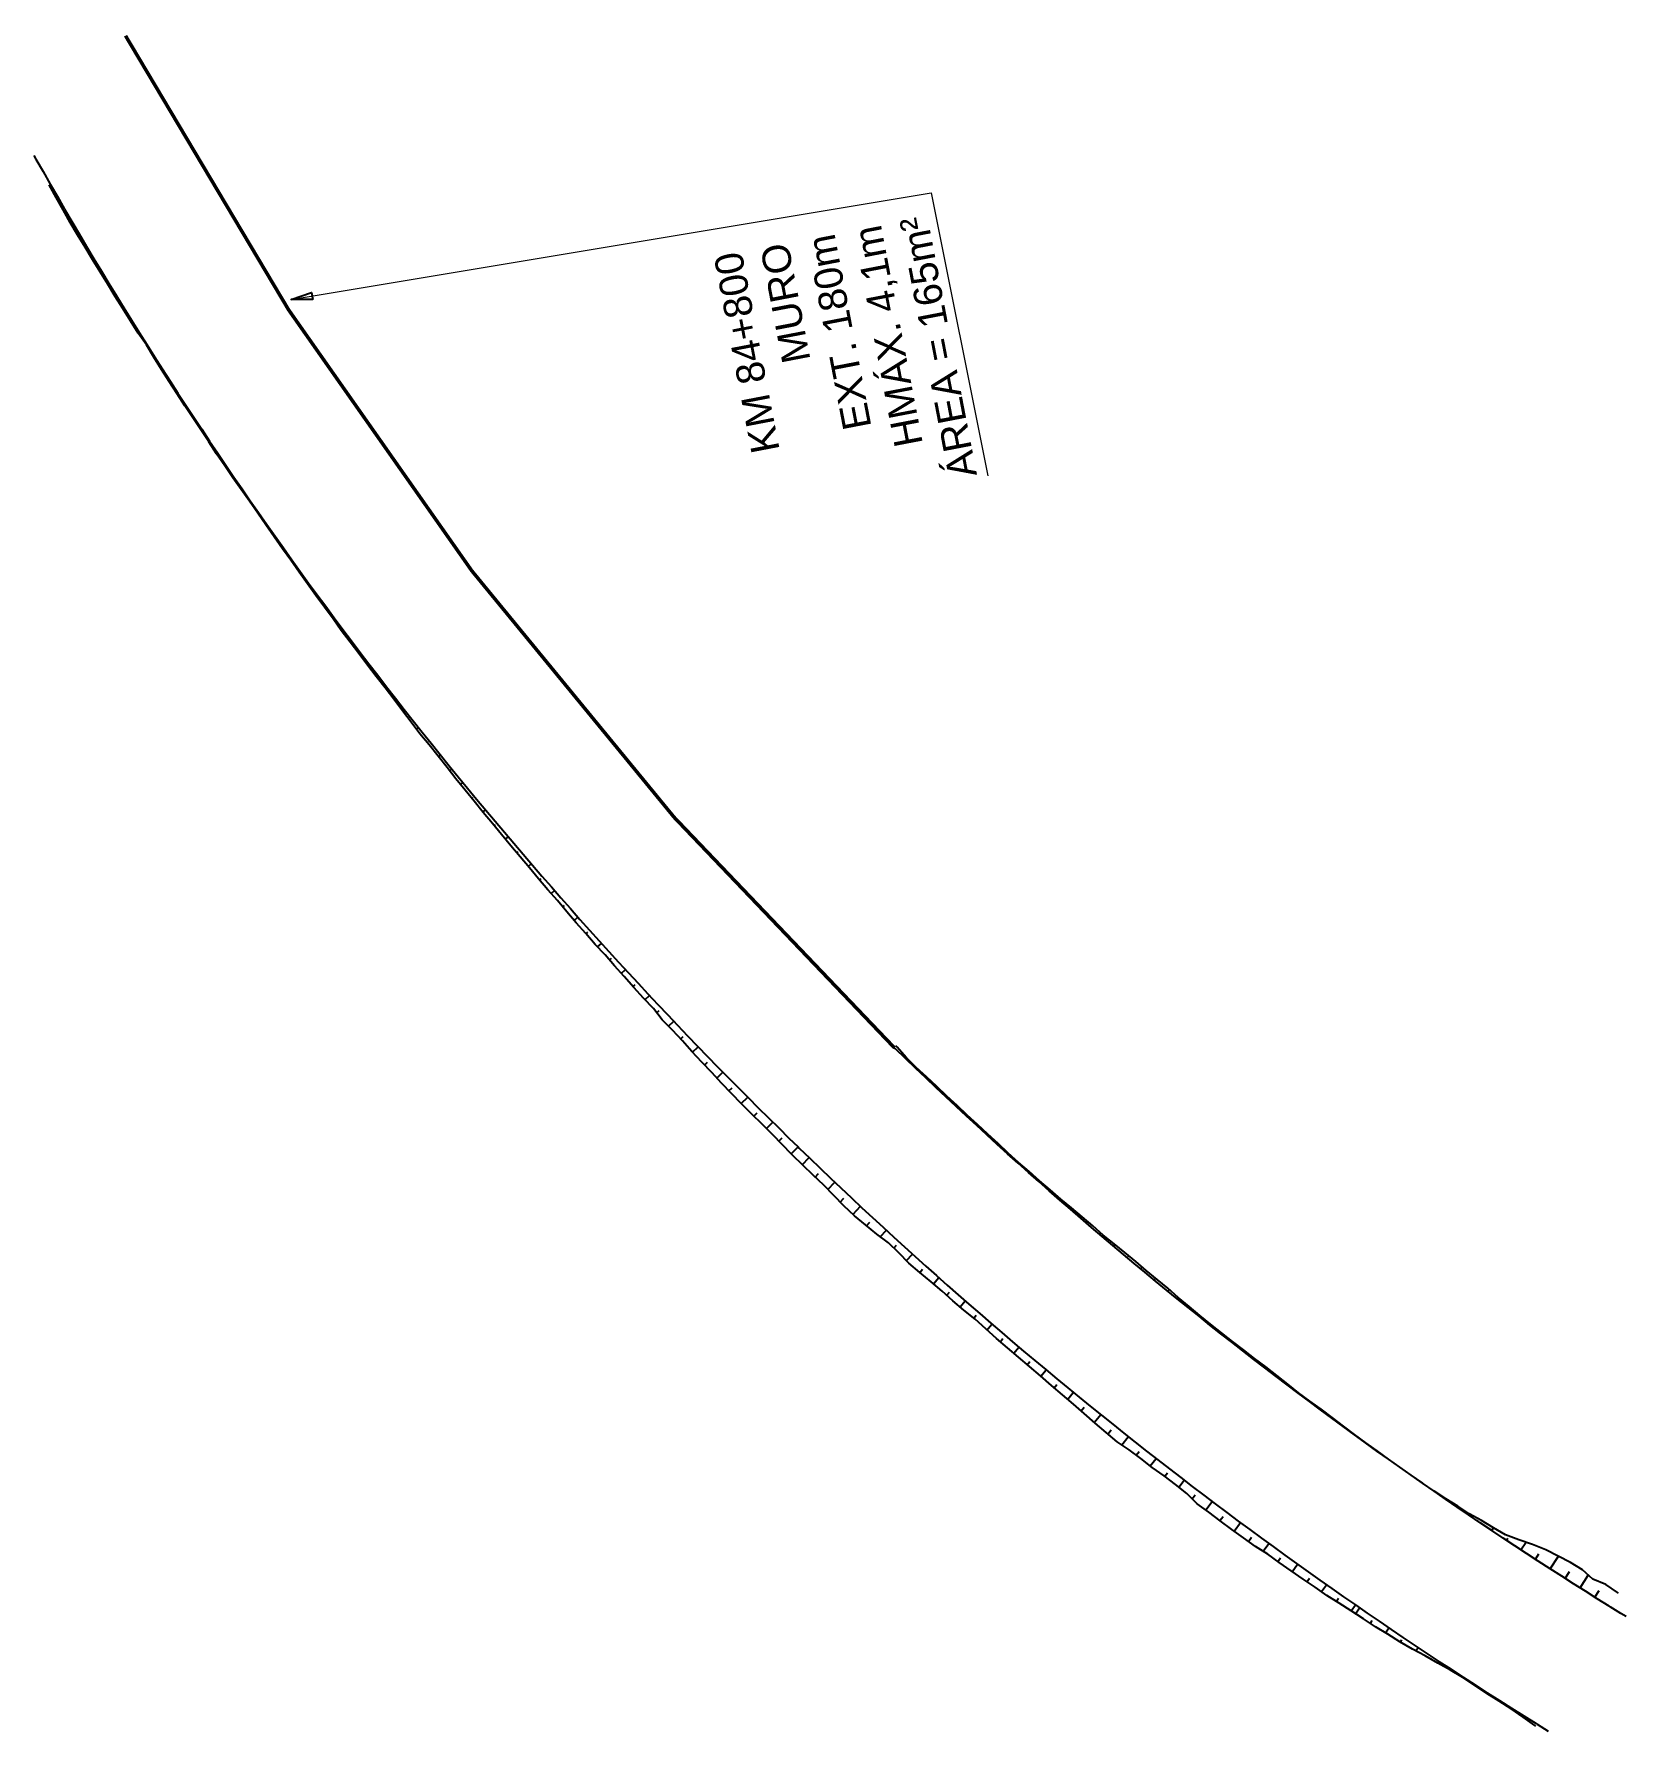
# Model space of a CAD drawing. Header units: metres. Extents: x 288738 to 324331, y 7399322 to 7465117.
# Drawn here: x 297060.5 to 297285.2, y 7452348.9 to 7452588.3 of the extents above; entities that cross this region are included whole.
import ezdxf

# ---------------------------------------------------------------- set-up
doc = ezdxf.new("R2010")
doc.units = ezdxf.units.M
doc.header["$LTSCALE"] = 10
for name, color, linetype in [('F-HZ-ATERRO-TALUDE', 110, 'Continuous'), ('F-HZ-MUROS', 210, 'Continuous'), ('F-HZ-PIANO-CORTE', 10, 'Continuous'), ('F-HZ-TALUDE', 2, 'Continuous')]:
    doc.layers.add(name, color=color, linetype=linetype)
doc.layers.add('U-HZ-TEXTO-MUROS', color=2, linetype='Continuous', lineweight=0)
doc.styles.add('ARIAL', font='arial.ttf')
doc.styles.add('DIM', font='arial.ttf', dxfattribs={"width": 0.8})
doc.dimstyles.new('U-1_2000', dxfattribs={"dimscale": 2, "dimtxt": 1.5, "dimasz": 0.75, "dimexe": 0.75, "dimexo": 0.75, "dimgap": 0.25, "dimtad": 1, "dimzin": 4, "dimtxsty": 'DIM', "dimblk": 'ARCHTICK', "dimcen": 0.7, "dimdle": 0.75, "dimclrd": 256, "dimclre": 256, "dimclrt": 256, "dimaunit": 1, "dimadec": 3, "dimazin": 2, "dimtfac": 1, "dimtofl": 0, "dimtmove": 0, "dimatfit": 3, "dimldrblk": 'CLOSEDBLANK', "dimfxl": 0, "dimtolj": 1, "dimtzin": 0, "dimlwd": -1, "dimlwe": -1, "dimarcsym": 0})

msp = doc.modelspace()

# ---------------------------------------------------------------- texts
at = {"layer": 'U-HZ-TEXTO-MUROS', "linetype": 'Continuous', "lineweight": -3, "insert": (297186.5907532391, 7452562.840135828), "char_height": 4, "attachment_point": 9, "rotation": 100.86906344094488, "style": 'ARIAL'}
msp.add_mtext('KM 84+800\\PMURO \\PEXT.^I180m\\PHMÁX. 4,1m\\PÁREA = 165m²', dxfattribs=at)

# ---------------------------------------------------------------- blocks, each defined once
blk = doc.blocks.new('_ArchTick')
at = {"color": 0, "linetype": 'ByBlock', "const_width": 0.15}
blk.add_lwpolyline([(-0.5, -0.5), (0.5, 0.5)], dxfattribs=at)

# ---------------------------------------------------------------- linework, layer by layer
at = {"layer": 'F-HZ-ATERRO-TALUDE', "linetype": 'Continuous', "lineweight": -3}
for p, q in [((297260.0188740806, 7452381.356217801), (297260.0394416894, 7452381.386196176)), ((297262.0810594595, 7452379.948057832), (297262.1852104448, 7452380.10123173)), ((297264.1470129773, 7452378.549381535), (297264.2381491849, 7452378.684625796)), ((297266.2209416876, 7452377.157417568), (297266.4758708751, 7452377.539161119)), ((297268.2914912679, 7452375.781654465), (297268.4837206443, 7452376.072117681)), ((297270.3283291973, 7452374.439840459), (297271.0196612416, 7452375.493783003)), ((297272.3743897889, 7452373.103460106), (297272.8687898421, 7452373.863941954)), ((297274.4609576975, 7452371.752457537), (297275.6174917798, 7452373.54772819)), ((297276.5673622377, 7452370.402448433), (297277.1883726806, 7452371.375357855)), ((297278.6754671376, 7452369.063197183), (297279.8260765306, 7452370.882529429)), ((297280.7717669234, 7452367.743135776), (297281.3785716767, 7452368.711473655))]:
    msp.add_line(p, q, dxfattribs=at)
at = {"layer": 'F-HZ-MUROS', "linetype": 'Continuous', "lineweight": -3, "const_width": 0.5}
msp.add_lwpolyline([(297181.9285636232, 7452445.265442722, -0.07545652891940695), (297073.4407893658, 7452588.045361433, -0.07545652891940695)], format="xyb", dxfattribs=at)
at = {"layer": 'F-HZ-PIANO-CORTE'}
for p, q in [((297062.7936299547, 7452566.835380442), (297062.8583303466, 7452566.872515725)), ((297063.9854039756, 7452564.637819655), (297064.1714288365, 7452564.745593761)), ((297065.2095691297, 7452562.458049745), (297065.3190289361, 7452562.522059122)), ((297066.4690044658, 7452560.298620403), (297066.6940101606, 7452560.43142393)), ((297067.7675433548, 7452558.162347711), (297067.8678205936, 7452558.22208255)), ((297069.0723887724, 7452556.029890433), (297069.2518331352, 7452556.137771962)), ((297070.376256627, 7452553.896837422), (297070.4601397838, 7452553.947731482)), ((297071.6872353557, 7452551.768146652), (297071.8445971144, 7452551.86449626)), ((297072.9973905412, 7452549.638947458), (297073.0754617937, 7452549.687184878)), ((297074.3417257542, 7452547.531204404), (297074.4716767143, 7452547.612225549)), ((297075.7096575336, 7452545.4399463), (297075.7537323507, 7452545.467674263)), ((297077.0503798841, 7452543.334068452), (297077.1311930428, 7452543.385366402)), ((297078.3626029486, 7452541.207057836), (297078.4183671274, 7452541.242773007)), ((297079.7172681177, 7452539.105898122), (297079.8263156943, 7452539.176364184)), ((297081.0669081385, 7452537.001519129), (297081.1271900978, 7452537.040820139)), ((297082.4201760942, 7452534.899549259), (297082.5567195558, 7452534.989359453)), ((297083.7960136181, 7452532.812192685), (297083.8651009835, 7452532.858036263)), ((297085.2207813945, 7452530.758107964), (297085.3195518528, 7452530.824225747)), ((297086.5619244138, 7452528.64870663), (297086.6379304038, 7452528.700032549)), ((297087.9772875041, 7452526.587944441), (297088.1169894942, 7452526.68310969)), ((297089.4126748084, 7452524.541162485), (297089.4703667919, 7452524.580805434)), ((297090.8474789328, 7452522.493911017), (297090.9473223328, 7452522.563115329)), ((297092.2690398897, 7452520.437427016), (297092.3222677724, 7452520.474640902)), ((297093.6990143574, 7452518.386782914), (297093.8120910213, 7452518.466523552)), ((297095.1199799599, 7452516.329879859), (297095.1882598899, 7452516.378445547)), ((297096.5788867496, 7452514.299986709), (297096.7088888083, 7452514.393248948)), ((297098.0377637174, 7452512.269816205), (297098.1037223238, 7452512.317540152)), ((297099.4830983462, 7452510.22997113), (297099.6391257485, 7452510.343829462)), ((297100.9385031363, 7452508.197472252), (297101.0274139777, 7452508.262906902)), ((297102.4264784399, 7452506.188521659), (297102.6015339788, 7452506.318451559)), ((297103.8718912306, 7452504.148925431), (297103.9829444797, 7452504.232050925)), ((297105.3971568662, 7452502.168167082), (297105.5957991341, 7452502.318113656)), ((297106.9062217643, 7452500.175238363), (297107.005868422, 7452500.251092834)), ((297108.4082854649, 7452498.177005966), (297108.6229374403, 7452498.341783722)), ((297109.9359728199, 7452496.198076583), (297110.0421069195, 7452496.280235803)), ((297111.4603652188, 7452494.216606891), (297111.6819303022, 7452494.389561706)), ((297112.9734965881, 7452492.226573162), (297113.0985507603, 7452492.325008627)), ((297114.477178829, 7452490.229367835), (297114.7725819472, 7452490.463835319)), ((297116.0555865737, 7452488.291577555), (297116.1923301555, 7452488.401018923)), ((297117.6309910525, 7452486.350526856), (297117.8939446814, 7452486.56273174)), ((297119.170774773, 7452484.381032219), (297119.3189575347, 7452484.501610398)), ((297120.7151294506, 7452482.415395086), (297121.0476048458, 7452482.688178935)), ((297122.2829279815, 7452480.46811444), (297122.4593898576, 7452480.614094283)), ((297123.8415223885, 7452478.513432786), (297124.231315786, 7452478.838559845)), ((297125.4512519076, 7452476.600686134), (297125.6433697355, 7452476.762255193)), ((297127.0502516059, 7452474.678929873), (297127.4472917314, 7452475.015590014)), ((297128.6586991432, 7452472.765179458), (297128.8625764528, 7452472.939475689)), ((297130.2713381393, 7452470.85486362), (297130.6930134969, 7452471.218321878)), ((297131.8593365335, 7452468.924086411), (297132.0931116664, 7452469.127240813)), ((297133.4978134101, 7452467.035997129), (297133.9691533816, 7452467.448959632)), ((297135.1234784684, 7452465.137633379), (297135.3708285138, 7452465.356123454)), ((297136.747248378, 7452463.237297603), (297137.2744486718, 7452463.706796994)), ((297138.3916907821, 7452461.354269225), (297138.6650599667, 7452461.59970961)), ((297140.0572748671, 7452459.490217016), (297140.6106193488, 7452459.991087925)), ((297141.7451920201, 7452457.646662261), (297142.0175427355, 7452457.895198286)), ((297143.3949268752, 7452455.768278903), (297143.9762454114, 7452456.303092842)), ((297145.0471962343, 7452453.892111696), (297145.3583612661, 7452454.180716895)), ((297146.7489637783, 7452452.060847635), (297147.371053445, 7452452.642535107)), ((297148.4101502714, 7452450.197372714), (297148.743574745, 7452450.511676316)), ((297150.0543576306, 7452448.322828215), (297150.7871092499, 7452449.019159965)), ((297151.7789478766, 7452446.513743884), (297152.1441976062, 7452446.863661656)), ((297153.439368311, 7452444.6449433), (297154.2379527122, 7452445.416219678)), ((297183.1306436395, 7452444.103005847), (297183.270735968, 7452444.248172826)), ((297155.1470409383, 7452442.819151168), (297155.5611083903, 7452443.222308222)), ((297156.866426591, 7452441.004404742), (297157.7193192561, 7452441.841568915)), ((297184.9767035157, 7452442.418390958), (297185.021728045, 7452442.465438572)), ((297158.5751437876, 7452439.179512556), (297159.0225518751, 7452439.622235193)), ((297186.7419043073, 7452440.647068126), (297186.8684601123, 7452440.780423031)), ((297160.3302153877, 7452437.399398066), (297161.2278613302, 7452438.294855585)), ((297188.6198844101, 7452438.993785402), (297188.6802935134, 7452439.057975843)), ((297190.3838120445, 7452437.219475247), (297190.5043739672, 7452437.348662856)), ((297162.1094100838, 7452435.643137638), (297162.5515568742, 7452436.087787923)), ((297163.8837200676, 7452433.882033231), (297164.7665627812, 7452434.777084218)), ((297192.2785910099, 7452435.585117979), (297192.3416882177, 7452435.653299386)), ((297165.6316323762, 7452432.094667761), (297166.0887456505, 7452432.561864935)), ((297194.0547253806, 7452433.822648597), (297194.1680566008, 7452433.946144567)), ((297195.9521094335, 7452432.192344932), (297196.0035771484, 7452432.248902144)), ((297167.374395301, 7452430.302246854), (297168.3312700603, 7452431.288170214)), ((297197.7532065929, 7452430.456385706), (297197.8408233962, 7452430.553479872)), ((297168.9331023508, 7452428.759711413), (297169.904094029, 7452429.767304798)), ((297170.74329438, 7452427.035449482), (297171.2235943187, 7452427.537903946)), ((297199.6496176983, 7452428.826280919), (297199.6862262374, 7452428.867192243)), ((297172.5336086309, 7452425.29172021), (297173.5099231914, 7452426.321366851)), ((297201.4798981142, 7452427.122312324), (297201.5790225883, 7452427.23402458)), ((297203.4119213648, 7452425.532746135), (297203.4701913031, 7452425.598971963)), ((297174.2816810285, 7452423.5047371), (297174.8016535903, 7452424.05756845)), ((297176.0867771293, 7452421.775433658), (297177.1410893676, 7452422.905487514)), ((297205.2341547704, 7452423.818097967), (297205.3610131353, 7452423.963499534)), ((297178.0015003376, 7452420.168851467), (297178.4833806771, 7452420.689547511)), ((297207.1995576904, 7452422.26808034), (297207.2770014413, 7452422.357597721)), ((297209.0169292556, 7452420.546502168), (297209.1899854807, 7452420.748238507)), ((297179.9415114667, 7452418.594725574), (297180.7949534917, 7452419.524404903)), ((297210.9988139895, 7452419.016418936), (297211.0792187201, 7452419.11094672)), ((297181.8649103049, 7452417.010682896), (297182.2464407337, 7452417.429668074)), ((297183.6303809713, 7452415.240641438), (297184.4737707115, 7452416.174374513)), ((297212.825834922, 7452417.305835798), (297213.0264213397, 7452417.543664286)), ((297214.8473424116, 7452415.824123007), (297214.9531144616, 7452415.950603901)), ((297185.5018720697, 7452413.58507624), (297185.9145464717, 7452414.04568476)), ((297216.6636895352, 7452414.097140614), (297216.8644059293, 7452414.339206737)), ((297187.4230506665, 7452411.985372111), (297188.1882133798, 7452412.846388887)), ((297189.3130313255, 7452410.35008017), (297189.6846851656, 7452410.771712884)), ((297218.6899797132, 7452412.623399744), (297218.787828897, 7452412.742417364)), ((297220.5274377662, 7452410.92009434), (297220.7152604035, 7452411.150509408)), ((297191.1921261942, 7452408.702291703), (297191.9310666962, 7452409.547467276)), ((297222.5381081731, 7452409.43130205), (297222.6077567328, 7452409.51747842)), ((297193.147364987, 7452407.144853317), (297193.4791469094, 7452407.52744315)), ((297194.9872401871, 7452405.453769782), (297195.6980718022, 7452406.280179727)), ((297224.4165241853, 7452407.777308362), (297224.5334023285, 7452407.923166482)), ((297226.4151849715, 7452406.27359639), (297226.4597698917, 7452406.329715796)), ((297196.8820085247, 7452403.822864246), (297197.2378037451, 7452404.239910517)), ((297228.3319591953, 7452404.666441932), (297228.430942853, 7452404.792109706)), ((297198.7760562687, 7452402.191122031), (297199.4953757536, 7452403.041213665)), ((297230.3521382363, 7452403.190575337), (297230.4045340305, 7452403.25767183)), ((297232.2736859389, 7452401.588382485), (297232.3765630516, 7452401.721266579)), ((297200.6701634477, 7452400.559448777), (297201.0367380282, 7452400.996236708)), ((297202.5703760194, 7452398.934894913), (297203.3175271343, 7452399.832501445)), ((297234.3074168536, 7452400.131046856), (297234.3609337924, 7452400.200774424)), ((297204.4699090618, 7452397.30956774), (297204.8542625181, 7452397.775135097)), ((297206.381465454, 7452395.698371908), (297207.165900167, 7452396.656422144)), ((297236.2411138318, 7452398.543437876), (297236.3346326111, 7452398.666345685)), ((297238.2637708574, 7452397.073644246), (297238.2937256398, 7452397.113356258)), ((297208.2688766884, 7452394.059272526), (297208.6835582742, 7452394.569930053)), ((297240.2324260212, 7452395.532479615), (297240.2922670976, 7452395.612507073)), ((297242.2731871183, 7452394.086768439), (297242.3084282084, 7452394.134311064)), ((297210.1367618473, 7452392.397645765), (297211.0353626025, 7452393.513400776)), ((297244.2500272704, 7452392.554832779), (297244.3116331569, 7452392.638674443)), ((297212.0356094518, 7452390.771794786), (297212.5077670988, 7452391.36292582)), ((297214.0199887121, 7452389.253711901), (297214.9304061168, 7452390.403023341)), ((297246.2878386271, 7452391.106213417), (297246.307900026, 7452391.133756482)), ((297248.2913609738, 7452389.610615531), (297248.3128681759, 7452389.640404711)), ((297216.0606274134, 7452387.809954691), (297216.4732523987, 7452388.335195016)), ((297218.0360319624, 7452386.278507099), (297218.8500601851, 7452387.323370346)), ((297250.3324378373, 7452388.166755325), (297250.3432821149, 7452388.181908708)), ((297220.0672073553, 7452384.821980533), (297220.4432031254, 7452385.308640283)), ((297252.3578095569, 7452386.701223779), (297252.3751684561, 7452386.725696159)), ((297254.4103070594, 7452385.273690442), (297254.4206970182, 7452385.28846874)), ((297222.0496944739, 7452383.299425434), (297222.7967278198, 7452384.274450596)), ((297223.9272468756, 7452381.652237498), (297224.3504643418, 7452382.209254932)), ((297225.8570047095, 7452380.072361697), (297226.7563159036, 7452381.26594405)), ((297227.8496628013, 7452378.562830405), (297228.3002050895, 7452379.165854271)), ((297229.8692057616, 7452377.089287959), (297230.7517933288, 7452378.280590613)), ((297231.8935227066, 7452375.622377375), (297232.3261831455, 7452376.21133763)), ((297233.9742059715, 7452374.238339782), (297234.7691566359, 7452375.329675118)), ((297236.0170149443, 7452372.799835211), (297236.4019300827, 7452373.332770998)), ((297238.0583222746, 7452371.356691845), (297238.8119906383, 7452372.409124892)), ((297240.1241087548, 7452369.948719029), (297240.4836057029, 7452370.455037167)), ((297242.1897195565, 7452368.540616842), (297242.88011054, 7452369.521344563)), ((297244.2871828313, 7452367.181735433), (297244.604240203, 7452367.636016307)), ((297246.3825309207, 7452365.818336396), (297246.9693076832, 7452366.666356514)), ((297246.9896495291, 7452365.425873874), (297247.5632054328, 7452366.256861712)), ((297249.0795924258, 7452364.054086258), (297249.349696417, 7452364.448827844)), ((297251.1967429773, 7452362.725508693), (297251.68078357, 7452363.439078446)), ((297253.3176817551, 7452361.402218712), (297253.5329045698, 7452361.722277138)), ((297255.4988425245, 7452360.180912104), (297255.8168253952, 7452360.657930036)), ((297257.692063259, 7452358.98173528), (297257.7912432675, 7452359.1318271)), ((297259.8632527589, 7452357.742417063), (297259.973756299, 7452357.911123686)), ((297262.0164362039, 7452356.472256712), (297262.0406580101, 7452356.509564846)), ((297264.1218329212, 7452355.124364811), (297264.1642390023, 7452355.190264647)), ((297266.2099439156, 7452353.749685036), (297266.239471719, 7452353.795982862)), ((297268.3107490446, 7452352.39452866), (297268.3790184871, 7452352.502533619)), ((297270.3977494318, 7452351.018371474), (297270.4456930271, 7452351.094904637))]:
    msp.add_line(p, q, dxfattribs=at)
at = {"layer": 'F-HZ-TALUDE', "linetype": 'Continuous', "lineweight": -3, "flags": 128}
for points in [[(297060.5204152405, 7452571.134870445), (297060.8014529276, 7452570.635323703), (297061.8040759158, 7452568.866814514), (297062.812520499, 7452567.101618453), (297063.8267757301, 7452565.339754686), (297064.8468305973, 7452563.581242338), (297065.8726740273, 7452561.826100501), (297066.9042948826, 7452560.07434823), (297067.9416819638, 7452558.326004541), (297068.9848240082, 7452556.581088416), (297070.0337096924, 7452554.839618797), (297071.0883276282, 7452553.101614593), (297072.1486663669, 7452551.367094668), (297073.2147143972, 7452549.636077854), (297074.2864601453, 7452547.908582945), (297075.3638919764, 7452546.184628694), (297076.4469981934, 7452544.464233818), (297077.5357670374, 7452542.747416992), (297078.630186689, 7452541.034196855), (297079.7302452666, 7452539.324592007), (297080.8359308274, 7452537.618621008), (297081.947231368, 7452535.916302378), (297083.0641348241, 7452534.217654599), (297084.1866290699, 7452532.52269611), (297085.3147019191, 7452530.831445313), (297086.4483411249, 7452529.143920571), (297087.5875343804, 7452527.460140199), (297088.7322693184, 7452525.780122482), (297089.8825335113, 7452524.103885656), (297091.0383144707, 7452522.431447919), (297092.1995996499, 7452520.762827429), (297093.3663764411, 7452519.098042299), (297094.538632178, 7452517.437110603), (297095.7163541336, 7452515.780050374), (297096.8995295224, 7452514.1268796), (297098.0881455, 7452512.477616228), (297099.2821891615, 7452510.832278165), (297100.4816475448, 7452509.190883271), (297101.6865076278, 7452507.553449367), (297102.8967563302, 7452505.919994229), (297104.1123805133, 7452504.290535591), (297105.3333669801, 7452502.66509114), (297106.5597024744, 7452501.043678527), (297107.7913736831, 7452499.426315351), (297109.0283672356, 7452497.813019171), (297110.2706697016, 7452496.203807504), (297111.5182675947, 7452494.598697817), (297112.7711473706, 7452492.997707537), (297114.029295428, 7452491.400854046), (297115.2926981071, 7452489.808154676), (297116.5613416931, 7452488.219626722), (297117.835212413, 7452486.635287428), (297119.1142964367, 7452485.055153994), (297120.3985798779, 7452483.479243574), (297121.6880487953, 7452481.907573277), (297122.9826891886, 7452480.340160165), (297124.2824870035, 7452478.777021257), (297125.5874281289, 7452477.218173519), (297126.8974983983, 7452475.663633877), (297128.2126835884, 7452474.113419206), (297129.5329694219, 7452472.567546337), (297130.8583415648, 7452471.026032052), (297132.1887856288, 7452469.488893085), (297133.5242871702, 7452467.956146126), (297134.8648316899, 7452466.427807813), (297136.2104046352, 7452464.903894737), (297137.5609913977, 7452463.384423446), (297138.9165773151, 7452461.869410433), (297140.2771476714, 7452460.358872145), (297141.6426876943, 7452458.852824983), (297143.0131825606, 7452457.351285296), (297144.3886173906, 7452455.854269385), (297145.7689772533, 7452454.361793503), (297147.1542471623, 7452452.873873852), (297148.5444120786, 7452451.390526584), (297149.9394569108, 7452449.911767806), (297151.3393665129, 7452448.437613569), (297152.7441256883, 7452446.968079878), (297154.1537191859, 7452445.503182687), (297155.5681317022, 7452444.042937897), (297156.9873478828, 7452442.587361365), (297158.4113523192, 7452441.13646889), (297159.8401295532, 7452439.690276225), (297161.2736640722, 7452438.248799069), (297162.7119403149, 7452436.812053071), (297164.1549426657, 7452435.38005383), (297165.6026554592, 7452433.952816892), (297167.055062978, 7452432.530357752), (297168.3312700602, 7452431.288170214), (297168.5121494562, 7452431.11269185), (297169.9738990734, 7452429.699834581), (297171.4402959612, 7452428.291801279), (297172.9113241991, 7452426.888607233), (297174.3869678188, 7452425.490267675), (297175.8672107984, 7452424.096797787), (297177.3520370691, 7452422.708212695), (297178.8414305107, 7452421.324527476), (297180.335374954, 7452419.945757151), (297181.8338541802, 7452418.571916688), (297183.336851922, 7452417.203021002), (297184.8443518616, 7452415.839084955), (297186.3563376331, 7452414.480123352), (297187.872792822, 7452413.126150949), (297189.3937009658, 7452411.777182443), (297190.9190455523, 7452410.433232482), (297192.4488100223, 7452409.094315653), (297193.9829777682, 7452407.760446492), (297195.5215321342, 7452406.43163948), (297197.0644564182, 7452405.107909046), (297198.6117338685, 7452403.789269557), (297200.1633476878, 7452402.475735331), (297201.7192810322, 7452401.167320627), (297203.2795170088, 7452399.864039648), (297204.8440386801, 7452398.565906547), (297206.4128290601, 7452397.272935414), (297207.9858711188, 7452395.985140285), (297209.5631477777, 7452394.702535143), (297211.1446419146, 7452393.425133912), (297212.7303363588, 7452392.152950458), (297214.3202138963, 7452390.885998596), (297215.9142572671, 7452389.624292076), (297217.512449166, 7452388.367844597), (297219.1147722413, 7452387.116669801), (297220.7212090988, 7452385.87078127), (297222.331742298, 7452384.630192529), (297223.9463543546, 7452383.394917048), (297225.5650277404, 7452382.164968235), (297227.1877448814, 7452380.940359445), (297228.8144881622, 7452379.721103972), (297230.4452399217, 7452378.507215052), (297232.0799824556, 7452377.298705865), (297233.7186980171, 7452376.095589529), (297235.3613688154, 7452374.897879106), (297237.0079770181, 7452373.705587599), (297238.6585047485, 7452372.518727952), (297240.3129340876, 7452371.337313049), (297241.9712470744, 7452370.161355718), (297243.6334257069, 7452368.990868724), (297245.2994519383, 7452367.825864773), (297246.9693076834, 7452366.666356514), (297248.6429748121, 7452365.512356536), (297250.3204351563, 7452364.363877366), (297252.0016705031, 7452363.220931472), (297253.6866626019, 7452362.083531263), (297255.3753931596, 7452360.951689086), (297257.0678438419, 7452359.825417228), (297258.7639962767, 7452358.704727919), (297260.4638320488, 7452357.589633322), (297262.1673327042, 7452356.480145547), (297263.8744797498, 7452355.376276635), (297265.5852546517, 7452354.278038572), (297267.2996388382, 7452353.185443279), (297269.0176136964, 7452352.09850262), (297270.7391605755, 7452351.017228395), (297272.4642607864, 7452349.94163234), (297272.6100620754, 7452349.851086905), (297274.1883211864, 7452348.874556502)], [(297272.4376901599, 7452349.573437915), (297272.2956483965, 7452349.670207542), (297270.638928523, 7452350.857059044), (297268.9479837632, 7452351.988046009), (297267.2336820956, 7452353.08157382), (297265.5308015779, 7452354.192906382), (297263.8345428897, 7452355.314290059), (297262.1215280307, 7452356.409563337), (297260.3739359739, 7452357.452103425), (297258.6023580587, 7452358.459211579), (297256.8347280417, 7452359.473859338), (297255.0273077849, 7452360.430484345), (297253.2530903829, 7452361.438931802), (297251.5292357123, 7452362.523527268), (297249.786955815, 7452363.581920848), (297248.0933474966, 7452364.712405233), (297246.3825309207, 7452365.818336396), (297244.6805473695, 7452366.937681614), (297242.9472672674, 7452368.013054675), (297241.2757338685, 7452369.177123642), (297239.5828582051, 7452370.311359981), (297237.9024140266, 7452371.463593792), (297236.2371134085, 7452372.637289731), (297234.598243619, 7452373.847615651), (297232.8670377854, 7452374.931562904), (297231.2049633741, 7452376.110984857), (297229.5609009786, 7452377.31508905), (297227.9130618721, 7452378.514273963), (297226.2950928477, 7452379.753453324), (297224.6472601483, 7452380.953001087), (297223.1747969732, 7452382.382974542), (297221.594673817, 7452383.670061965), (297219.9682474387, 7452384.896609842), (297218.2992296468, 7452386.068686607), (297216.706117332, 7452387.338711488), (297215.0595534993, 7452388.540793801), (297213.3750968574, 7452389.695969163), (297211.7861735102, 7452390.9721323), (297210.2420642733, 7452392.303918517), (297208.7183477117, 7452393.660143294), (297207.1935972006, 7452395.01411823), (297205.6356286894, 7452396.326769396), (297204.0782002631, 7452397.63981075), (297202.5328333151, 7452398.967140689), (297200.9836015989, 7452400.289537776), (297199.4401756611, 7452401.618628179), (297197.897536703, 7452402.948436238), (297196.3542295896, 7452404.27731218), (297194.8106232776, 7452405.605769721), (297193.3275339991, 7452407.004065906), (297191.7207128333, 7452408.259665799), (297190.1588354791, 7452409.56754482), (297188.6634279027, 7452410.95109122), (297187.0984684477, 7452412.256022988), (297185.5316806879, 7452413.559561014), (297183.9836467446, 7452414.88462866), (297182.5467770182, 7452416.332671527), (297181.1011659169, 7452417.770108994), (297179.428304531, 7452418.959660963), (297177.8725281987, 7452420.278152999), (297176.2976224332, 7452421.576987943), (297174.8135303279, 7452422.973802164), (297173.3706412133, 7452424.414210641), (297171.9624137127, 7452425.890536811), (297170.4771373058, 7452427.285405821), (297169.0023411018, 7452428.691336021), (297167.5524987534, 7452430.123099842), (297167.374395301, 7452430.302246854), (297166.1290244002, 7452431.58170104), (297164.7103868705, 7452433.044759967), (297163.2790220787, 7452434.494489733), (297161.825610231, 7452435.921850671), (297160.376201772, 7452437.353336224), (297158.9369107002, 7452438.794988987), (297157.5406493247, 7452440.27908106), (297156.1533572018, 7452441.771519361), (297154.7423616479, 7452443.240445061), (297153.3568621695, 7452444.733876779), (297152.0099690448, 7452446.263965249), (297150.6271638557, 7452447.759045526), (297149.1750671049, 7452449.188267091), (297147.9379650052, 7452450.820296392), (297146.5292590401, 7452452.290077833), (297145.1441246878, 7452453.781967491), (297143.798878399, 7452455.310631973), (297142.4515913302, 7452456.837007676), (297141.1131460841, 7452458.371095147), (297139.7160899605, 7452459.85184018), (297138.3700734426, 7452461.378792435), (297137.0322332766, 7452462.912873542), (297135.6890095583, 7452464.44198647), (297134.4041858162, 7452466.022418882), (297133.0476214266, 7452467.539437876), (297131.7222900809, 7452469.08377974), (297130.4346162669, 7452470.660503224), (297129.1257209086, 7452472.218565071), (297127.8040022259, 7452473.765538897), (297126.5088446707, 7452475.335003906), (297125.2042278394, 7452476.896314077), (297123.8914491865, 7452478.450770205), (297122.6233447695, 7452480.042354256), (297121.3527195768, 7452481.631528571), (297120.0690055495, 7452483.209753199), (297118.8305440892, 7452484.824687761), (297117.5732624818, 7452486.423957965), (297116.2957390853, 7452488.006791335), (297114.9839359954, 7452489.562400484), (297113.7530331563, 7452491.1824506), (297112.5357639837, 7452492.812878547), (297111.2987842909, 7452494.427520029), (297110.0585729287, 7452496.0395116), (297108.8145282246, 7452497.648498173), (297107.5750509622, 7452499.261015262), (297106.3739950458, 7452500.902739439), (297105.1311944407, 7452502.512703374), (297103.8895394197, 7452504.123717419), (297102.7226071247, 7452505.79051982), (297101.5086368638, 7452507.422115886), (297100.303881179, 7452509.060529727), (297099.1353934116, 7452510.725376895), (297097.9573213569, 7452512.383004053), (297096.7725416406, 7452514.03567755), (297095.5706223266, 7452515.676112662), (297094.4164258111, 7452517.350557579), (297093.2589137212, 7452519.022461962), (297092.0933231323, 7452520.688603543), (297090.9390525465, 7452522.362608519), (297089.7758705567, 7452524.030432836), (297088.5972618527, 7452525.687804688), (297087.4437838819, 7452527.362537487), (297086.2938119724, 7452529.039741666), (297085.2161715392, 7452530.765490252), (297084.0481242957, 7452532.430642058), (297082.9271006007, 7452534.127227454), (297081.8112790175, 7452535.827230764), (297080.7225023383, 7452537.544839314), (297079.6216154879, 7452539.254440001), (297078.5188767454, 7452540.962832632), (297077.422923003, 7452542.675592752), (297076.4204585202, 7452544.447464162), (297075.2344691711, 7452546.103445607), (297074.156399413, 7452547.827595628), (297073.0585076335, 7452549.539522493), (297071.9935820191, 7452551.271937891), (297070.9252905362, 7452553.002316107), (297069.8615008733, 7452554.735510563), (297068.8029039526, 7452556.471926141), (297067.7406423881, 7452558.206268616), (297066.6806294735, 7452559.942133139), (297065.6424238575, 7452561.691014729), (297064.6427765937, 7452563.462427646), (297063.6499683707, 7452565.237583501), (297062.6889270801, 7452567.030740045)], [(297285.1611133749, 7452365.019284053), (297284.428085995, 7452365.469643964), (297282.8952771915, 7452366.418052491), (297282.7540838852, 7452366.505736278), (297281.0835046694, 7452367.547338616), (297279.416366484, 7452368.59443967), (297277.7526874272, 7452369.647028071), (297276.0924855611, 7452370.705092394), (297274.4357789094, 7452371.768621149), (297272.7825854573, 7452372.837602794), (297271.1329231532, 7452373.912025722), (297269.4868099053, 7452374.991878268), (297267.8442635845, 7452376.07714871), (297266.2053020241, 7452377.167825265), (297264.5699430152, 7452378.263896093), (297262.9382043133, 7452379.365349295), (297261.3101036327, 7452380.472172911), (297259.6856586477, 7452381.584354928), (297258.0648869953, 7452382.701883269), (297256.4478062699, 7452383.824745805), (297254.8344340273, 7452384.952930343), (297253.2247877827, 7452386.086424637), (297251.6188850112, 7452387.22521638), (297250.0167431469, 7452388.36929321), (297248.4183795829, 7452389.518642706), (297246.8238116719, 7452390.673252391), (297245.2330567249, 7452391.833109728), (297243.6461320116, 7452392.998202127), (297242.0630547602, 7452394.168516941), (297240.4838421567, 7452395.344041462), (297238.9085113457, 7452396.524762929), (297237.3370794299, 7452397.710668524), (297235.7695634689, 7452398.901745372), (297234.2059804801, 7452400.097980543), (297232.6463474386, 7452401.299361049), (297231.0906812756, 7452402.505873849), (297229.5389988807, 7452403.717505843), (297227.9913170986, 7452404.93424388), (297226.4476527321, 7452406.156074747), (297224.9080225397, 7452407.382985183), (297223.372443235, 7452408.614961865), (297221.8409314901, 7452409.851991422), (297220.3135039312, 7452411.09406042), (297218.79017714, 7452412.341155377), (297217.2709676548, 7452413.593262755), (297215.7558919684, 7452414.850368961), (297214.2449665284, 7452416.112460344), (297212.738207739, 7452417.379523207), (297211.2356319574, 7452418.65154379), (297209.7372554956, 7452419.928508286), (297208.2430946208, 7452421.210402833), (297206.7531655546, 7452422.497213512), (297205.2674844714, 7452423.788926354), (297203.7860675007, 7452425.085527335), (297202.3089307253, 7452426.38700238), (297200.8360901805, 7452427.693337359), (297199.3675618569, 7452429.00451809), (297197.9033616972, 7452430.320530337), (297196.4435055968, 7452431.641359816), (297194.9880094044, 7452432.966992187), (297193.5368889217, 7452434.297413057), (297192.0901599022, 7452435.632607982), (297190.6478380523, 7452436.97256247), (297189.20993903, 7452438.317261971), (297187.7764784455, 7452439.666691886), (297186.3474718611, 7452441.020837569), (297184.9229347903, 7452442.379684315), (297183.5028826991, 7452443.743217375), (297182.0873310031, 7452445.111421944), (297181.9121682166, 7452445.281354394), (297181.9121461418, 7452445.28137588)], [(297256.467747234, 7452383.853362864), (297254.8540598568, 7452384.980898245), (297253.2487031403, 7452386.120267649), (297251.6306294502, 7452387.241720477), (297250.0407791063, 7452388.402835695), (297248.438683374, 7452389.546780623), (297246.8592852646, 7452390.722073499), (297245.2818695252, 7452391.899825769), (297243.715631381, 7452393.092538198), (297242.1336593921, 7452394.263694948), (297240.5465456522, 7452395.427988936), (297238.9532112436, 7452396.584197715), (297237.417289971, 7452397.816591354), (297235.868832316, 7452399.031942255), (297234.3132608522, 7452400.237727618), (297232.7462482407, 7452401.428611332), (297231.2030451207, 7452402.6502629), (297229.6364752668, 7452403.84191638), (297228.0907275298, 7452405.060265357), (297226.535753707, 7452406.267005721), (297225.0175625572, 7452407.519981509), (297223.5049715086, 7452408.779593398), (297221.9849455378, 7452410.029689169), (297220.5084894398, 7452411.333037402), (297218.986369942, 7452412.580001072), (297217.4633516717, 7452413.825904557), (297215.9691111525, 7452415.106482849), (297214.4556861864, 7452416.36388249), (297212.9381658031, 7452417.616514518), (297211.3933511639, 7452418.837228599), (297209.9096135499, 7452420.130077776), (297208.4169024401, 7452421.412317074), (297206.9018010284, 7452422.668738503), (297205.3944721638, 7452423.934497935), (297203.9072838728, 7452425.22356223), (297202.414128179, 7452426.506002652), (297200.9304802271, 7452427.79940585), (297199.4365137995, 7452429.081488959), (297197.9893210921, 7452430.415852747), (297196.5456299826, 7452431.753860422), (297195.0923124055, 7452433.081134794), (297193.6552468336, 7452434.426082543), (297192.2171001125, 7452435.769698166), (297190.770372609, 7452437.104023205), (297189.3216980909, 7452438.436372972), (297187.9082385282, 7452439.806195628), (297186.4720361569, 7452441.151855132), (297185.0127699139, 7452442.473552194), (297183.6120194532, 7452443.856503728), (297182.314456244, 7452445.34563354), (297182.1467864187, 7452445.523095085)], [(297284.0881012513, 7452368.339400263), (297283.9533428075, 7452368.436250462), (297282.3280508576, 7452369.536105181), (297280.4946555849, 7452370.304970682), (297278.9937807402, 7452371.601516528), (297277.3348704533, 7452372.64744273), (297275.5909803928, 7452373.561626008), (297273.8257207455, 7452374.44501067), (297271.955495871, 7452375.170460442), (297270.0400615218, 7452375.832226014), (297268.1652046346, 7452376.561154335), (297266.4595918794, 7452377.548585526), (297264.7778042114, 7452378.572926997), (297263.0469562057, 7452379.525887909), (297261.4100949611, 7452380.61873692), (297259.7115285831, 7452381.622007147), (297258.0649764314, 7452382.702012524)]]:
    msp.add_lwpolyline(points, dxfattribs=at)

msp.set_redraw_order([(e.dxf.handle, doc.entitydb.next_handle()) for e in msp.query("TEXT MTEXT ATTDEF DIMENSION ARC_DIMENSION")])  # texts and dimensions are drawn at this point

# ---------------------------------------------------------------- leaders
at = {"layer": 'U-HZ-TEXTO-MUROS', "linetype": 'Continuous', "lineweight": -3}
msp.add_leader([(297096.8241833362, 7452550.825691345), (297187.1056550629, 7452565.864266581), (297195.0960463323, 7452525.967922324)], dimstyle='U-1_2000', override={"dimscale": 1, "dimasz": 3}, dxfattribs=at)

doc.saveas('drawing.dxf')
